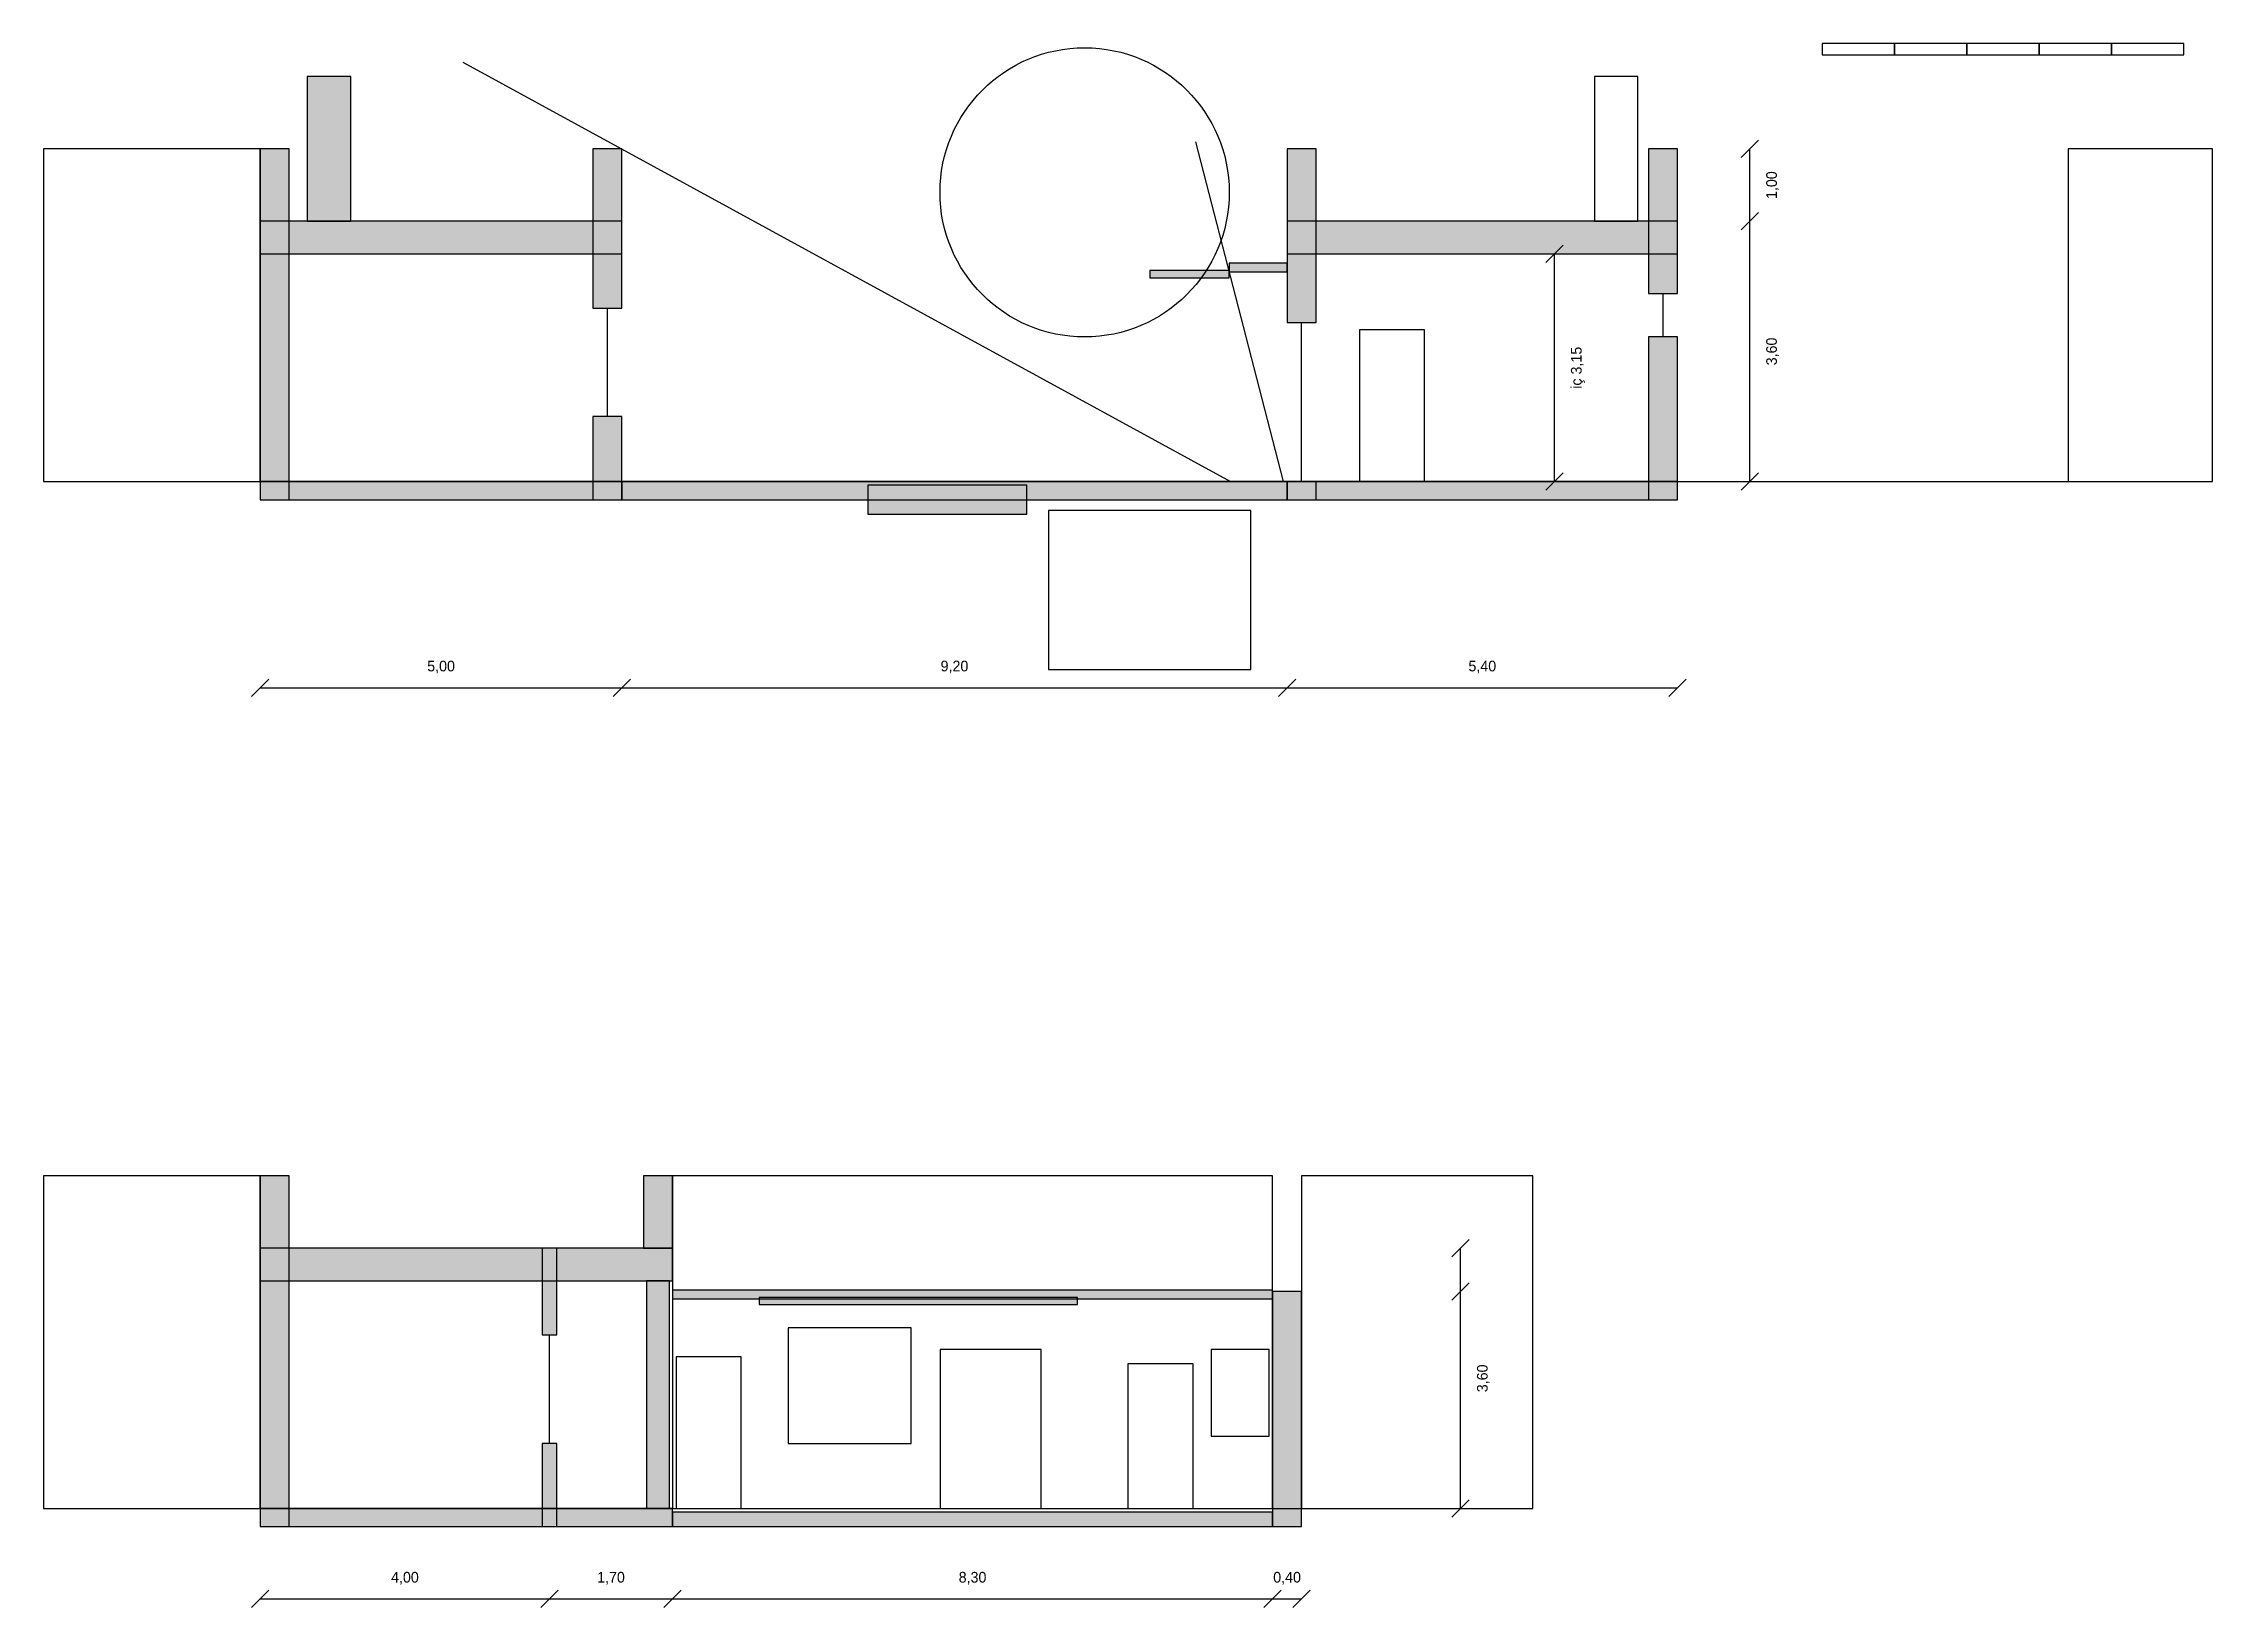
# Model space of a CAD drawing. Header units: metres. Extents: x 1.4 to 40.2, y 2.6 to 54.6.
# Drawn here: x 1.4 to 31.4, y 2.63 to 24.26 of the extents above; entities that cross this region are included whole.
import ezdxf
from ezdxf.enums import TextEntityAlignment as Align

# ---------------------------------------------------------------- set-up
doc = ezdxf.new("R2010")
doc.units = ezdxf.units.M
for name, color, linetype in [('ACIKLIK', 5, 'Continuous'), ('GORUNUS', 8, 'Continuous'), ('GUNES', 30, 'Continuous'), ('KESIT', 7, 'Continuous'), ('OLCU', 3, 'Continuous'), ('PEYZAJ', 3, 'Continuous')]:
    doc.layers.add(name, color=color, linetype=linetype)

msp = doc.modelspace()

# ---------------------------------------------------------------- texts
at = {"layer": 'OLCU'}
for s, p in [('1,00', (25.3, 22.3)), ('3,60', (25.3, 20)), ('iç 3,15', (22.6, 19.775)), ('3,60', (21.3, 5.8))]:
    msp.add_text(s, height=0.1473, rotation=90, dxfattribs=at).set_placement(p, align=Align.MIDDLE_CENTER)
for s, p in [('5,00', (6.9, 15.65)), ('9,20', (14, 15.65)), ('5,40', (21.3, 15.65)), ('4,00', (6.4, 3.05)), ('1,70', (9.25, 3.05)), ('8,30', (14.25, 3.05)), ('0,40', (18.6, 3.05))]:
    msp.add_text(s, height=0.1473, dxfattribs=at).set_placement(p, align=Align.MIDDLE_CENTER)

# ---------------------------------------------------------------- hatches: boundary and pattern name
at = {"layer": 'KESIT'}
for points in [[(5.65, 21.8), (5.65, 23.8), (5.05, 23.8), (5.05, 21.8), (5.65, 21.8)], [(4.8, 17.95), (4.8, 22.8), (4.4, 22.8), (4.4, 17.95), (4.8, 17.95)], [(9.4, 20.6), (9.4, 22.8), (9, 22.8), (9, 20.6), (9.4, 20.6)], [(19, 20.4), (19, 22.8), (18.6, 22.8), (18.6, 20.4), (19, 20.4)], [(24, 20.8), (24, 22.8), (23.6, 22.8), (23.6, 20.8), (24, 20.8)], [(9.4, 21.35), (9.4, 21.8), (4.4, 21.8), (4.4, 21.35), (9.4, 21.35)], [(24, 21.35), (24, 21.8), (18.6, 21.8), (18.6, 21.35), (24, 21.35)], [(17.8, 21.02), (17.8, 21.12), (16.7, 21.12), (16.7, 21.02), (17.8, 21.02)], [(18.6, 21.1), (18.6, 21.22), (17.8, 21.22), (17.8, 21.1), (18.6, 21.1)], [(24, 17.95), (24, 20.2), (23.6, 20.2), (23.6, 17.95), (24, 17.95)], [(9.4, 17.95), (9.4, 19.1), (9, 19.1), (9, 17.95), (9.4, 17.95)], [(9.4, 17.95), (9.4, 18.2), (4.4, 18.2), (4.4, 17.95), (9.4, 17.95)], [(18.6, 17.95), (18.6, 18.2), (9.4, 18.2), (9.4, 17.95), (18.6, 17.95)], [(15, 17.75), (15, 18.15), (12.8, 18.15), (12.8, 17.75), (15, 17.75)], [(24, 17.95), (24, 18.2), (18.6, 18.2), (18.6, 17.95), (24, 17.95)], [(19, 17.95), (19, 18.2), (18.6, 18.2), (18.6, 17.95), (19, 17.95)], [(4.8, 3.75), (4.8, 8.6), (4.4, 8.6), (4.4, 3.75), (4.8, 3.75)], [(10.1, 7.6), (10.1, 8.6), (9.7, 8.6), (9.7, 7.6), (10.1, 7.6)], [(10.1, 7.15), (10.1, 7.6), (4.4, 7.6), (4.4, 7.15), (10.1, 7.15)], [(8.5, 6.4), (8.5, 7.6), (8.3, 7.6), (8.3, 6.4), (8.5, 6.4)], [(10.06, 4), (10.06, 7.15), (9.74, 7.15), (9.74, 4), (10.06, 4)], [(18.4, 6.9), (18.4, 7.02), (10.1, 7.02), (10.1, 6.9), (18.4, 6.9)], [(15.7, 6.82), (15.7, 6.92), (11.3, 6.92), (11.3, 6.82), (15.7, 6.82)], [(18.8, 3.75), (18.8, 7), (18.4, 7), (18.4, 3.75), (18.8, 3.75)], [(8.5, 3.75), (8.5, 4.9), (8.3, 4.9), (8.3, 3.75), (8.5, 3.75)], [(10.1, 3.75), (10.1, 4), (4.4, 4), (4.4, 3.75), (10.1, 3.75)], [(18.4, 3.75), (18.4, 3.95), (10.1, 3.95), (10.1, 3.75), (18.4, 3.75)]]:
    msp.add_hatch(color=250, dxfattribs=at).paths.add_polyline_path(points)

# ---------------------------------------------------------------- linework, layer by layer
at = {"layer": 'ACIKLIK'}
for points in [[(23.8, 20.2), (23.8, 20.8)], [(9.2, 19.1), (9.2, 20.6)], [(18.8, 18.2), (18.8, 20.4)], [(8.4, 4.9), (8.4, 6.4)]]:
    msp.add_lwpolyline(points, dxfattribs=at)
at = {"layer": 'GORUNUS'}
for points in [[(23.45, 21.8), (23.45, 23.8), (22.85, 23.8), (22.85, 21.8), (23.45, 21.8)], [(4.4, 18.2), (4.4, 22.8), (1.4, 22.8), (1.4, 18.2), (4.4, 18.2)], [(31.4, 18.2), (31.4, 22.8), (29.4, 22.8), (29.4, 18.2), (31.4, 18.2)], [(20.5, 18.2), (20.5, 20.3), (19.6, 20.3), (19.6, 18.2), (20.5, 18.2)], [(4.4, 4), (4.4, 8.6), (1.4, 8.6), (1.4, 4), (4.4, 4)], [(18.4, 4), (18.4, 8.6), (10.1, 8.6), (10.1, 4), (18.4, 4)], [(22, 4), (22, 8.6), (18.8, 8.6), (18.8, 4), (22, 4)], [(13.4, 4.9), (13.4, 6.5), (11.7, 6.5), (11.7, 4.9), (13.4, 4.9)], [(11.05, 4), (11.05, 6.1), (10.15, 6.1), (10.15, 4), (11.05, 4)], [(15.2, 4), (15.2, 6.2), (13.8, 6.2), (13.8, 4), (15.2, 4)], [(17.3, 4), (17.3, 6), (16.4, 6), (16.4, 4), (17.3, 4)], [(18.35, 5), (18.35, 6.2), (17.55, 6.2), (17.55, 5), (18.35, 5)]]:
    msp.add_lwpolyline(points, close=True, dxfattribs=at)
at = {"layer": 'GUNES'}
for points in [[(7.2, 24.002), (17.819, 18.2)], [(17.335, 22.9), (18.548, 18.2)]]:
    msp.add_lwpolyline(points, dxfattribs=at)
at = {"layer": 'KESIT'}
for points in [[(5.65, 21.8), (5.65, 23.8), (5.05, 23.8), (5.05, 21.8), (5.65, 21.8)], [(4.8, 17.95), (4.8, 22.8), (4.4, 22.8), (4.4, 17.95), (4.8, 17.95)], [(9.4, 20.6), (9.4, 22.8), (9, 22.8), (9, 20.6), (9.4, 20.6)], [(19, 20.4), (19, 22.8), (18.6, 22.8), (18.6, 20.4), (19, 20.4)], [(24, 20.8), (24, 22.8), (23.6, 22.8), (23.6, 20.8), (24, 20.8)], [(9.4, 21.35), (9.4, 21.8), (4.4, 21.8), (4.4, 21.35), (9.4, 21.35)], [(24, 21.35), (24, 21.8), (18.6, 21.8), (18.6, 21.35), (24, 21.35)], [(17.8, 21.02), (17.8, 21.12), (16.7, 21.12), (16.7, 21.02), (17.8, 21.02)], [(18.6, 21.1), (18.6, 21.22), (17.8, 21.22), (17.8, 21.1), (18.6, 21.1)], [(24, 17.95), (24, 20.2), (23.6, 20.2), (23.6, 17.95), (24, 17.95)], [(9.4, 17.95), (9.4, 19.1), (9, 19.1), (9, 17.95), (9.4, 17.95)], [(9.4, 17.95), (9.4, 18.2), (4.4, 18.2), (4.4, 17.95), (9.4, 17.95)], [(18.6, 17.95), (18.6, 18.2), (9.4, 18.2), (9.4, 17.95), (18.6, 17.95)], [(15, 17.75), (15, 18.15), (12.8, 18.15), (12.8, 17.75), (15, 17.75)], [(24, 17.95), (24, 18.2), (18.6, 18.2), (18.6, 17.95), (24, 17.95)], [(19, 17.95), (19, 18.2), (18.6, 18.2), (18.6, 17.95), (19, 17.95)], [(18.1, 15.6), (18.1, 17.8), (15.3, 17.8), (15.3, 15.6), (18.1, 15.6)], [(4.8, 3.75), (4.8, 8.6), (4.4, 8.6), (4.4, 3.75), (4.8, 3.75)], [(10.1, 7.6), (10.1, 8.6), (9.7, 8.6), (9.7, 7.6), (10.1, 7.6)], [(10.1, 7.15), (10.1, 7.6), (4.4, 7.6), (4.4, 7.15), (10.1, 7.15)], [(8.5, 6.4), (8.5, 7.6), (8.3, 7.6), (8.3, 6.4), (8.5, 6.4)], [(10.06, 4), (10.06, 7.15), (9.74, 7.15), (9.74, 4), (10.06, 4)], [(18.4, 6.9), (18.4, 7.02), (10.1, 7.02), (10.1, 6.9), (18.4, 6.9)], [(15.7, 6.82), (15.7, 6.92), (11.3, 6.92), (11.3, 6.82), (15.7, 6.82)], [(18.8, 3.75), (18.8, 7), (18.4, 7), (18.4, 3.75), (18.8, 3.75)], [(8.5, 3.75), (8.5, 4.9), (8.3, 4.9), (8.3, 3.75), (8.5, 3.75)], [(10.1, 3.75), (10.1, 4), (4.4, 4), (4.4, 3.75), (10.1, 3.75)], [(18.4, 3.75), (18.4, 3.95), (10.1, 3.95), (10.1, 3.75), (18.4, 3.75)]]:
    msp.add_lwpolyline(points, close=True, dxfattribs=at)
for points in [[(1.4, 18.2), (31.4, 18.2)], [(1.4, 4), (22, 4)]]:
    msp.add_lwpolyline(points, dxfattribs=at)
at = {"layer": 'OLCU'}
for points in [[(27, 24.1), (27, 24.26), (26, 24.26), (26, 24.1), (27, 24.1)], [(28, 24.1), (28, 24.26), (27, 24.26), (27, 24.1), (28, 24.1)], [(29, 24.1), (29, 24.26), (28, 24.26), (28, 24.1), (29, 24.1)], [(30, 24.1), (30, 24.26), (29, 24.26), (29, 24.1), (30, 24.1)], [(31, 24.1), (31, 24.26), (30, 24.26), (30, 24.1), (31, 24.1)]]:
    msp.add_lwpolyline(points, close=True, dxfattribs=at)
for points in [[(24.88, 22.68), (25.12, 22.92)], [(25, 21.8), (25, 22.8)], [(24.88, 21.68), (25.12, 21.92)], [(24.88, 21.68), (25.12, 21.92)], [(25, 18.2), (25, 21.8)], [(22.18, 21.23), (22.42, 21.47)], [(22.3, 18.2), (22.3, 21.35)], [(22.18, 18.08), (22.42, 18.32)], [(24.88, 18.08), (25.12, 18.32)], [(4.28, 15.23), (4.52, 15.47)], [(4.4, 15.35), (9.4, 15.35)], [(9.28, 15.23), (9.52, 15.47)], [(9.28, 15.23), (9.52, 15.47)], [(9.4, 15.35), (18.6, 15.35)], [(18.48, 15.23), (18.72, 15.47)], [(18.48, 15.23), (18.72, 15.47)], [(18.6, 15.35), (24, 15.35)], [(23.88, 15.23), (24.12, 15.47)], [(20.88, 7.48), (21.12, 7.72)], [(21, 4), (21, 7.6)], [(20.88, 6.88), (21.12, 7.12)], [(21, 4), (21, 7)], [(20.88, 3.88), (21.12, 4.12)], [(20.88, 3.88), (21.12, 4.12)], [(4.28, 2.63), (4.52, 2.87)], [(4.4, 2.75), (8.4, 2.75)], [(8.28, 2.63), (8.52, 2.87)], [(8.28, 2.63), (8.52, 2.87)], [(8.4, 2.75), (10.1, 2.75)], [(9.98, 2.63), (10.22, 2.87)], [(9.98, 2.63), (10.22, 2.87)], [(10.1, 2.75), (18.4, 2.75)], [(18.28, 2.63), (18.52, 2.87)], [(18.28, 2.63), (18.52, 2.87)], [(18.4, 2.75), (18.8, 2.75)], [(18.68, 2.63), (18.92, 2.87)]]:
    msp.add_lwpolyline(points, dxfattribs=at)
at = {"layer": 'PEYZAJ'}
msp.add_circle((15.8, 22.2), 2, dxfattribs=at)

msp.set_redraw_order([(e.dxf.handle, doc.entitydb.next_handle()) for e in msp.query("TEXT MTEXT ATTDEF DIMENSION ARC_DIMENSION")])  # texts and dimensions are drawn at this point

doc.saveas('drawing.dxf')
